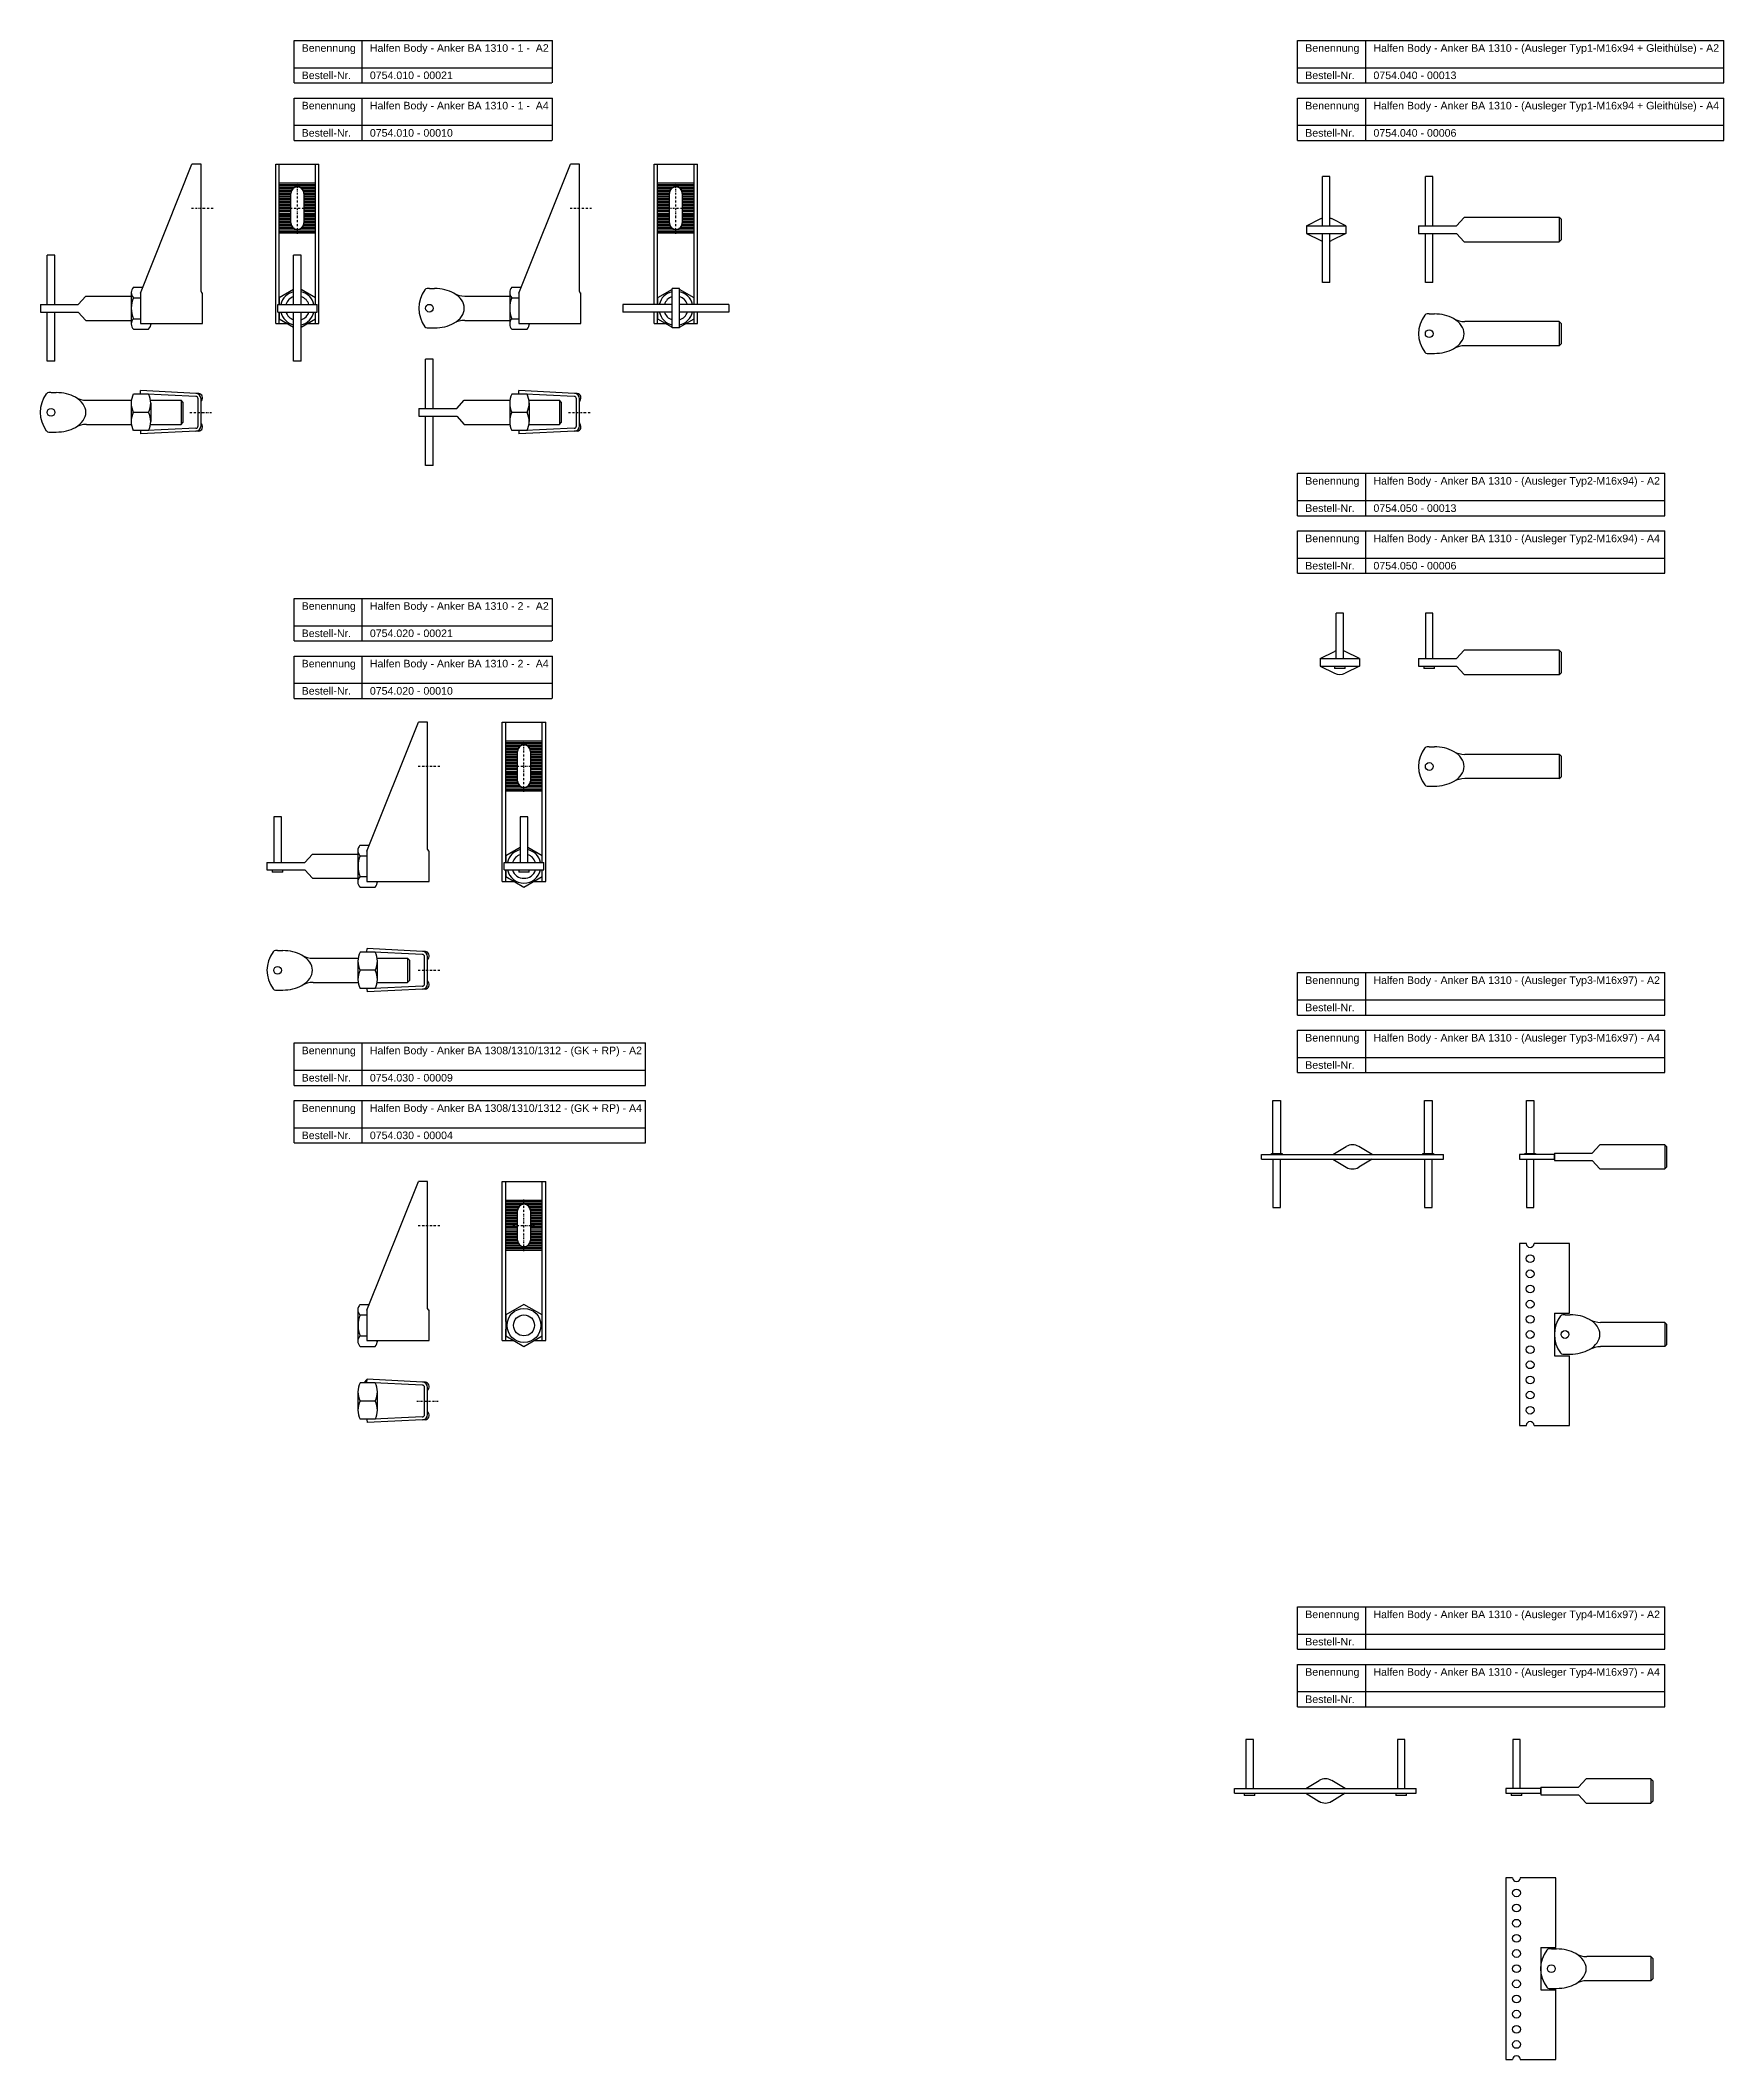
# Model space of a CAD drawing. Header units: millimetres. Extents: x 1534 to 2644, y -474 to 859.
import ezdxf

# ---------------------------------------------------------------- set-up
doc = ezdxf.new("R2010")
doc.units = ezdxf.units.MM
doc.header["$LTSCALE"] = 10
doc.linetypes.add('STRICHPUNKT2', pattern=[0.5, 0.25, -0.125, 0, -0.125])
doc.layers.add('HALFEN', color=2, linetype='Continuous')
doc.styles.add('ARIAL50', font='ARIAL.TTF', dxfattribs={"height": 5})

msp = doc.modelspace()

# ---------------------------------------------------------------- texts
at = {"layer": 'HALFEN', "style": 'ARIAL50'}
for s, p in [('Benennung', (1706.2, 851)), ('Halfen Body - Anker BA 1310 - 1 -  A2', (1751.2, 851)), ('Benennung', (2368.4, 851)), ('Halfen Body - Anker BA 1310 - (Ausleger Typ1-M16x94 + Gleithülse) - A2', (2413.4, 851)), ('Bestell-Nr.', (1706.2, 833)), ('0754.010 - 00021', (1751.2, 833)), ('Bestell-Nr.', (2368.4, 833)), ('0754.040 - 00013', (2413.4, 833)), ('Benennung', (1706.2, 813)), ('Halfen Body - Anker BA 1310 - 1 -  A4', (1751.2, 813)), ('Benennung', (2368.4, 813)), ('Halfen Body - Anker BA 1310 - (Ausleger Typ1-M16x94 + Gleithülse) - A4', (2413.4, 813)), ('Bestell-Nr.', (1706.2, 795)), ('0754.010 - 00010', (1751.2, 795)), ('Bestell-Nr.', (2368.4, 795)), ('0754.040 - 00006', (2413.4, 795)), ('Benennung', (2368.4, 565.4)), ('Halfen Body - Anker BA 1310 - (Ausleger Typ2-M16x94) - A2', (2413.4, 565.4)), ('Bestell-Nr.', (2368.4, 547.4)), ('0754.050 - 00013', (2413.4, 547.4)), ('Benennung', (2368.4, 527.4)), ('Halfen Body - Anker BA 1310 - (Ausleger Typ2-M16x94) - A4', (2413.4, 527.4)), ('Bestell-Nr.', (2368.4, 509.4)), ('0754.050 - 00006', (2413.4, 509.4)), ('Benennung', (1706.2, 482.8)), ('Halfen Body - Anker BA 1310 - 2 -  A2', (1751.2, 482.8)), ('Bestell-Nr.', (1706.2, 464.8)), ('0754.020 - 00021', (1751.2, 464.8)), ('Benennung', (1706.2, 444.8)), ('Halfen Body - Anker BA 1310 - 2 -  A4', (1751.2, 444.8)), ('Bestell-Nr.', (1706.2, 426.8)), ('0754.020 - 00010', (1751.2, 426.8)), ('Benennung', (2368.4, 235.9)), ('Halfen Body - Anker BA 1310 - (Ausleger Typ3-M16x97) - A2', (2413.4, 235.9)), ('Bestell-Nr.', (2368.4, 217.9)), ('Benennung', (2368.4, 197.9)), ('Halfen Body - Anker BA 1310 - (Ausleger Typ3-M16x97) - A4', (2413.4, 197.9)), ('Benennung', (1706.2, 189.5)), ('Halfen Body - Anker BA 1308/1310/1312 - (GK + RP) - A2', (1751.2, 189.5)), ('Bestell-Nr.', (1706.2, 171.5)), ('0754.030 - 00009', (1751.2, 171.5)), ('Bestell-Nr.', (2368.4, 179.9)), ('Benennung', (1706.2, 151.5)), ('Halfen Body - Anker BA 1308/1310/1312 - (GK + RP) - A4', (1751.2, 151.5)), ('Bestell-Nr.', (1706.2, 133.5)), ('0754.030 - 00004', (1751.2, 133.5)), ('Benennung', (2368.4, -182.6)), ('Halfen Body - Anker BA 1310 - (Ausleger Typ4-M16x97) - A2', (2413.4, -182.6)), ('Bestell-Nr.', (2368.4, -200.6)), ('Benennung', (2368.4, -220.6)), ('Halfen Body - Anker BA 1310 - (Ausleger Typ4-M16x97) - A4', (2413.4, -220.6)), ('Bestell-Nr.', (2368.4, -238.6))]:
    msp.add_text(s, height=5, dxfattribs=at).set_placement(p)

# ---------------------------------------------------------------- hatches: boundary and pattern name
at = {"layer": 'HALFEN'}
msp.add_hatch(color=256, dxfattribs=at).paths.add_polyline_path([(1749.4, -25), (1747.3, -27.3), (1749.3, -27.3), (1749.3, -27)])

# ---------------------------------------------------------------- linework, layer by layer
for p, q in [((1701.2, 858.5), (1871.8, 858.5)), ((1701.2, 830.5), (1701.2, 858.5)), ((1746.2, 830.5), (1746.2, 858.5)), ((1871.8, 830.5), (1871.8, 858.5)), ((2363.4, 858.5), (2644.5, 858.5)), ((2363.4, 830.5), (2363.4, 858.5)), ((2408.4, 830.5), (2408.4, 858.5)), ((2644.5, 830.5), (2644.5, 858.5)), ((1701.2, 840.5), (1871.8, 840.5)), ((2363.4, 840.5), (2644.5, 840.5)), ((1701.2, 830.5), (1871.3, 830.5)), ((2363.4, 830.5), (2644.5, 830.5)), ((1701.2, 820.5), (1871.8, 820.5)), ((1701.2, 792.5), (1701.2, 820.5)), ((1746.2, 792.5), (1746.2, 820.5)), ((1871.8, 792.5), (1871.8, 820.5)), ((2363.4, 820.5), (2644.5, 820.5)), ((2363.4, 792.5), (2363.4, 820.5)), ((2408.4, 792.5), (2408.4, 820.5)), ((2644.5, 792.5), (2644.5, 820.5)), ((1701.2, 802.5), (1871.8, 802.5)), ((2363.4, 802.5), (2644.5, 802.5)), ((1701.2, 792.5), (1871.3, 792.5)), ((2363.4, 792.5), (2644.5, 792.5)), ((1599.8, 691.8), (1633.8, 776.8)), ((1639.8, 776.8), (1633.8, 776.8)), ((1639.8, 692.8), (1639.8, 776.8)), ((1689.1, 776.8), (1717.6, 776.8)), ((1689.1, 671.8), (1689.1, 776.8)), ((1691.4, 684.3), (1691.4, 776.8)), ((1715.4, 684.3), (1715.4, 776.8)), ((1717.6, 671.8), (1717.6, 776.8)), ((1849.5, 691.8), (1883.5, 776.8)), ((1889.5, 776.8), (1883.5, 776.8)), ((1889.5, 692.8), (1889.5, 776.8)), ((1938.8, 776.8), (1967.3, 776.8)), ((1938.8, 684.3), (1938.8, 776.8)), ((1941.1, 684.3), (1941.1, 776.8)), ((1965.1, 684.3), (1965.1, 776.8)), ((1967.3, 684.3), (1967.3, 776.8)), ((1715.4, 764.3), (1691.4, 764.3)), ((1715.4, 763.3), (1691.4, 763.3)), ((1715.4, 762.3), (1691.4, 762.3)), ((1701.4, 761.3), (1691.4, 761.3)), ((1700.1, 760.3), (1691.4, 760.3)), ((1715.4, 761.3), (1705.4, 761.3)), ((1715.4, 760.3), (1706.6, 760.3)), ((1965.1, 764.3), (1941.1, 764.3)), ((1965.1, 763.3), (1941.1, 763.3)), ((1965.1, 762.3), (1941.1, 762.3)), ((1951.1, 761.3), (1941.1, 761.3)), ((1949.8, 760.3), (1941.1, 760.3)), ((1965.1, 761.3), (1955.1, 761.3)), ((1965.1, 760.3), (1956.3, 760.3)), ((2379.7, 736.2), (2379.7, 768.7)), ((2384.7, 768.7), (2379.7, 768.7)), ((2384.7, 736.2), (2384.7, 768.7)), ((2447.7, 736.2), (2447.7, 768.7)), ((2452.7, 768.7), (2447.7, 768.7)), ((2452.7, 736.2), (2452.7, 768.7)), ((1699.5, 759.3), (1691.4, 759.3)), ((1699.2, 758.3), (1691.4, 758.3)), ((1699.1, 757.3), (1691.4, 757.3)), ((1699.1, 756.3), (1691.4, 756.3)), ((1699.1, 755.3), (1691.4, 755.3)), ((1699.1, 754.3), (1691.4, 754.3)), ((1699.1, 753.3), (1691.4, 753.3)), ((1699.1, 752.3), (1691.4, 752.3)), ((1699.1, 751.3), (1691.4, 751.3)), ((1699.1, 750.3), (1691.4, 750.3)), ((1699.1, 749.3), (1691.4, 749.3)), ((1699.1, 748.3), (1691.4, 748.3)), ((1699.1, 747.3), (1691.4, 747.3)), ((1699.1, 746.3), (1691.4, 746.3)), ((1699.1, 738.1), (1699.1, 757.6)), ((1715.4, 759.3), (1707.2, 759.3)), ((1715.4, 758.3), (1707.6, 758.3)), ((1707.6, 757.6), (1707.6, 738.1)), ((1715.4, 757.3), (1707.6, 757.3)), ((1715.4, 756.3), (1707.6, 756.3)), ((1715.4, 755.3), (1707.6, 755.3)), ((1715.4, 754.3), (1707.6, 754.3)), ((1715.4, 753.3), (1707.6, 753.3)), ((1715.4, 752.3), (1707.6, 752.3)), ((1715.4, 751.3), (1707.6, 751.3)), ((1715.4, 750.3), (1707.6, 750.3)), ((1715.4, 749.3), (1707.6, 749.3)), ((1715.4, 748.3), (1707.6, 748.3)), ((1715.4, 747.3), (1707.6, 747.3)), ((1715.4, 746.3), (1707.6, 746.3)), ((1949.2, 759.3), (1941.1, 759.3)), ((1948.9, 758.3), (1941.1, 758.3)), ((1948.8, 757.3), (1941.1, 757.3)), ((1948.8, 756.3), (1941.1, 756.3)), ((1948.8, 755.3), (1941.1, 755.3)), ((1948.8, 754.3), (1941.1, 754.3)), ((1948.8, 753.3), (1941.1, 753.3)), ((1948.8, 752.3), (1941.1, 752.3)), ((1948.8, 751.3), (1941.1, 751.3)), ((1948.8, 750.3), (1941.1, 750.3)), ((1948.8, 749.3), (1941.1, 749.3)), ((1948.8, 748.3), (1941.1, 748.3)), ((1948.8, 747.3), (1941.1, 747.3)), ((1948.8, 746.3), (1941.1, 746.3)), ((1948.8, 738.1), (1948.8, 757.6)), ((1965.1, 759.3), (1957, 759.3)), ((1965.1, 758.3), (1957.3, 758.3)), ((1957.3, 757.6), (1957.3, 738.1)), ((1965.1, 757.3), (1957.3, 757.3)), ((1965.1, 756.3), (1957.3, 756.3)), ((1965.1, 755.3), (1957.3, 755.3)), ((1965.1, 754.3), (1957.3, 754.3)), ((1965.1, 753.3), (1957.3, 753.3)), ((1965.1, 752.3), (1957.3, 752.3)), ((1965.1, 751.3), (1957.3, 751.3)), ((1965.1, 750.3), (1957.3, 750.3)), ((1965.1, 749.3), (1957.3, 749.3)), ((1965.1, 748.3), (1957.3, 748.3)), ((1965.1, 747.3), (1957.3, 747.3)), ((1965.1, 746.3), (1957.3, 746.3)), ((1699.1, 745.3), (1691.4, 745.3)), ((1691.4, 744.3), (1699.1, 744.3)), ((1699.1, 743.3), (1691.4, 743.3)), ((1699.1, 742.3), (1691.4, 742.3)), ((1699.1, 741.3), (1691.4, 741.3)), ((1699.1, 740.3), (1691.4, 740.3)), ((1699.1, 739.3), (1691.4, 739.3)), ((1699.1, 738.3), (1691.4, 738.3)), ((1699.2, 737.3), (1691.4, 737.3)), ((1699.5, 736.3), (1691.4, 736.3)), ((1700.1, 735.3), (1691.4, 735.3)), ((1701.4, 734.3), (1691.4, 734.3)), ((1715.4, 733.3), (1691.4, 733.3)), ((1715.4, 734.3), (1705.4, 734.3)), ((1715.4, 735.3), (1706.6, 735.3)), ((1715.4, 736.3), (1707.2, 736.3)), ((1715.4, 745.3), (1707.6, 745.3)), ((1707.6, 744.3), (1715.4, 744.3)), ((1715.4, 743.3), (1707.6, 743.3)), ((1715.4, 742.3), (1707.6, 742.3)), ((1715.4, 741.3), (1707.6, 741.3)), ((1715.4, 740.3), (1707.6, 740.3)), ((1715.4, 739.3), (1707.6, 739.3)), ((1715.4, 738.3), (1707.6, 738.3)), ((1715.4, 737.3), (1707.6, 737.3)), ((1948.8, 745.3), (1941.1, 745.3)), ((1941.1, 744.3), (1948.8, 744.3)), ((1948.8, 743.3), (1941.1, 743.3)), ((1948.8, 742.3), (1941.1, 742.3)), ((1948.8, 741.3), (1941.1, 741.3)), ((1948.8, 740.3), (1941.1, 740.3)), ((1948.8, 739.3), (1941.1, 739.3)), ((1948.8, 738.3), (1941.1, 738.3)), ((1948.9, 737.3), (1941.1, 737.3)), ((1949.2, 736.3), (1941.1, 736.3)), ((1949.8, 735.3), (1941.1, 735.3)), ((1951.1, 734.3), (1941.1, 734.3)), ((1965.1, 733.3), (1941.1, 733.3)), ((1965.1, 734.3), (1955.1, 734.3)), ((1965.1, 735.3), (1956.3, 735.3)), ((1965.1, 736.3), (1957, 736.3)), ((1965.1, 745.3), (1957.3, 745.3)), ((1957.3, 744.3), (1965.1, 744.3)), ((1965.1, 743.3), (1957.3, 743.3)), ((1965.1, 742.3), (1957.3, 742.3)), ((1965.1, 741.3), (1957.3, 741.3)), ((1965.1, 740.3), (1957.3, 740.3)), ((1965.1, 739.3), (1957.3, 739.3)), ((1965.1, 738.3), (1957.3, 738.3)), ((1965.1, 737.3), (1957.3, 737.3)), ((2369.2, 736.2), (2378.6, 740.9)), ((2369.2, 736.2), (2395.2, 736.2)), ((2369.2, 736.2), (2369.2, 731.2)), ((2395.2, 736.2), (2385.7, 740.9)), ((2395.2, 736.2), (2395.2, 731.2)), ((2443.2, 736.2), (2468.2, 736.2)), ((2443.2, 736.2), (2443.2, 731.2)), ((2468.2, 736.2), (2473.2, 741.7)), ((2536, 741.7), (2473.2, 741.7)), ((2536, 741.7), (2536, 725.7)), ((2537.2, 740.5), (2536, 741.7)), ((2537.2, 740.5), (2537.2, 726.9)), ((1715.4, 732.3), (1691.4, 732.3)), ((1715.4, 731.3), (1691.4, 731.3)), ((1965.1, 732.3), (1941.1, 732.3)), ((1965.1, 731.3), (1941.1, 731.3)), ((2369.2, 731.2), (2395.2, 731.2)), ((2369.2, 731.2), (2378.6, 726.5)), ((2379.7, 698.7), (2379.7, 731.2)), ((2384.7, 698.7), (2384.7, 731.2)), ((2395.2, 731.2), (2385.7, 726.5)), ((2443.2, 731.2), (2468.2, 731.2)), ((2447.7, 698.7), (2447.7, 731.2)), ((2452.7, 698.7), (2452.7, 731.2)), ((2468.2, 731.2), (2473.2, 725.7)), ((2473.2, 725.7), (2536, 725.7)), ((2495.9, 725.7), (2536, 725.7)), ((2536, 725.7), (2537.2, 726.9)), ((1538.3, 684.3), (1538.3, 716.8)), ((1543.3, 716.8), (1538.3, 716.8)), ((1543.3, 684.3), (1543.3, 716.8)), ((1700.9, 684.3), (1700.9, 716.8)), ((1705.9, 716.8), (1700.9, 716.8)), ((1705.9, 684.3), (1705.9, 716.8)), ((1595.2, 695.7), (1601.3, 695.7)), ((1700.9, 694.2), (1691.4, 688.7)), ((1715.4, 688.7), (1705.9, 694.2)), ((1790.5, 694.8), (1793.9, 694.8)), ((1844.9, 695.7), (1851, 695.7)), ((1950.6, 694.2), (1941.1, 688.7)), ((1950.6, 668.8), (1950.6, 694.8)), ((1955.6, 694.8), (1950.6, 694.8)), ((1955.6, 668.8), (1955.6, 694.8)), ((1965.1, 688.7), (1955.6, 694.2)), ((2384.7, 698.7), (2379.7, 698.7)), ((2452.7, 698.7), (2447.7, 698.7)), ((1533.8, 684.3), (1558.8, 684.3)), ((1533.8, 684.3), (1533.8, 679.3)), ((1558.8, 684.3), (1563.8, 689.8)), ((1563.8, 689.8), (1593.8, 689.8)), ((1593.8, 692.6), (1593.8, 671)), ((1593.8, 691.8), (1593.8, 671.8)), ((1593.8, 688.6), (1593.8, 675)), ((1595.2, 688.7), (1599.8, 688.7)), ((1599.8, 691.8), (1599.8, 671.8)), ((1640.8, 671.8), (1640.8, 691.8)), ((1690.4, 684.3), (1716.4, 684.3)), ((1690.4, 679.3), (1690.4, 684.3)), ((1691.4, 688.7), (1691.4, 684.3)), ((1715.4, 684.3), (1715.4, 688.7)), ((1716.4, 679.3), (1716.4, 684.3)), ((1813.9, 689.8), (1843.6, 689.8)), ((1843.5, 692.6), (1843.5, 671)), ((1843.5, 691.8), (1843.5, 671.8)), ((1843.5, 688.6), (1843.5, 675)), ((1844.9, 688.7), (1849.5, 688.7)), ((1849.5, 691.8), (1849.5, 671.8)), ((1890.5, 671.8), (1890.5, 691.8)), ((1950.6, 684.3), (1918.1, 684.3)), ((1918.1, 684.3), (1918.1, 679.3)), ((1941.1, 688.7), (1941.1, 684.3)), ((1988.1, 684.3), (1955.6, 684.3)), ((1965.1, 684.3), (1965.1, 688.7)), ((1988.1, 684.3), (1988.1, 679.3)), ((1533.8, 679.3), (1558.8, 679.3)), ((1538.3, 646.8), (1538.3, 679.3)), ((1543.3, 646.8), (1543.3, 679.3)), ((1558.8, 679.3), (1563.8, 673.8)), ((1563.8, 673.8), (1593.8, 673.8)), ((1595.2, 674.9), (1599.8, 674.9)), ((1595.2, 667.9), (1605.2, 667.9)), ((1599.8, 671.8), (1640.8, 671.8)), ((1606.6, 671.8), (1606.6, 671)), ((1689.1, 671.8), (1696.7, 671.8)), ((1690.4, 679.3), (1716.4, 679.3)), ((1691.4, 671.8), (1691.4, 679.3)), ((1691.4, 679.3), (1691.4, 674.9)), ((1691.4, 674.9), (1700.9, 669.4)), ((1700.9, 646.8), (1700.9, 679.3)), ((1705.9, 646.8), (1705.9, 679.3)), ((1705.9, 669.4), (1715.4, 674.9)), ((1710.1, 671.8), (1717.6, 671.8)), ((1715.4, 671.8), (1715.4, 679.3)), ((1715.4, 674.9), (1715.4, 679.3)), ((1789.1, 668.8), (1793.9, 668.8)), ((1813.9, 673.8), (1843.6, 673.8)), ((1844.9, 674.9), (1849.5, 674.9)), ((1844.9, 667.9), (1854.9, 667.9)), ((1849.5, 671.8), (1890.5, 671.8)), ((1856.3, 671.8), (1856.3, 671)), ((1950.6, 679.3), (1918.1, 679.3)), ((1938.8, 671.8), (1938.8, 679.3)), ((1938.8, 671.8), (1946.4, 671.8)), ((1941.1, 671.8), (1941.1, 679.3)), ((1941.1, 679.3), (1941.1, 674.9)), ((1941.1, 674.9), (1950.6, 669.4)), ((1955.6, 668.8), (1950.6, 668.8)), ((1988.1, 679.3), (1955.6, 679.3)), ((1955.6, 669.4), (1965.1, 674.9)), ((1959.8, 671.8), (1967.3, 671.8)), ((1965.1, 671.8), (1965.1, 679.3)), ((1965.1, 674.9), (1965.1, 679.3)), ((1967.3, 671.8), (1967.3, 679.3)), ((2450.2, 678), (2453.6, 678)), ((2536, 673), (2473.7, 673)), ((2536, 673), (2536, 657)), ((2537.2, 671.8), (2536, 673)), ((2537.2, 671.8), (2537.2, 658.3)), ((2536, 657), (2473.7, 657)), ((2536, 657), (2537.2, 658.3)), ((1543.3, 646.8), (1538.3, 646.8)), ((1705.9, 646.8), (1700.9, 646.8)), ((1788, 615.6), (1788, 648.1)), ((1793, 648.1), (1788, 648.1)), ((1793, 615.6), (1793, 648.1)), ((2448.9, 652), (2453.6, 652)), ((1599.8, 625.4), (1599.9, 627.4)), ((1636.5, 625.6), (1599.9, 627.4)), ((1849.5, 625.4), (1849.6, 627.4)), ((1886.2, 625.6), (1849.6, 627.4)), ((1540.8, 626.1), (1544.2, 626.1)), ((1564.2, 621.1), (1593.9, 621.1)), ((1593.8, 619.1), (1593.8, 607.1)), ((1605.2, 625.1), (1595.2, 625.1)), ((1605.2, 613.1), (1595.2, 613.1)), ((1636.4, 623.6), (1599.8, 625.4)), ((1606.4, 621.1), (1626.6, 621.1)), ((1606.6, 619.1), (1606.6, 607.1)), ((1626.6, 621.1), (1626.6, 605.1)), ((1627.8, 619.9), (1626.6, 621.1)), ((1627.8, 619.9), (1627.8, 606.3)), ((1638.3, 625.6), (1636.5, 625.6)), ((1637.8, 604.1), (1637.8, 622.1)), ((1639.8, 604.1), (1639.8, 622.1)), ((1783.5, 615.6), (1808.5, 615.6)), ((1783.5, 615.6), (1783.5, 610.6)), ((1808.5, 615.6), (1813.5, 621.1)), ((1813.5, 621.1), (1843.5, 621.1)), ((1843.5, 619.1), (1843.5, 607.1)), ((1854.9, 625.1), (1844.9, 625.1)), ((1854.9, 613.1), (1844.9, 613.1)), ((1886.1, 623.6), (1849.5, 625.4)), ((1856.2, 621.1), (1876.3, 621.1)), ((1856.3, 619.1), (1856.3, 607.1)), ((1876.3, 621.1), (1876.3, 605.1)), ((1877.5, 619.9), (1876.3, 621.1)), ((1877.5, 619.9), (1877.5, 606.3)), ((1888, 625.6), (1886.2, 625.6)), ((1887.5, 604.1), (1887.5, 622.1)), ((1889.5, 604.1), (1889.5, 622.1)), ((1539.4, 600.1), (1544.2, 600.1)), ((1564.2, 605.1), (1593.9, 605.1)), ((1605.2, 601.1), (1595.2, 601.1)), ((1636.4, 602.6), (1599.8, 600.9)), ((1599.8, 600.9), (1599.9, 598.9)), ((1636.5, 600.6), (1599.9, 598.9)), ((1606.4, 605.1), (1626.6, 605.1)), ((1626.6, 605.1), (1627.8, 606.3)), ((1638.3, 600.6), (1636.4, 600.6)), ((1783.5, 610.6), (1808.5, 610.6)), ((1788, 578.1), (1788, 610.6)), ((1793, 578.1), (1793, 610.6)), ((1808.5, 610.6), (1813.5, 605.1)), ((1813.5, 605.1), (1843.5, 605.1)), ((1854.9, 601.1), (1844.9, 601.1)), ((1886.1, 602.6), (1849.5, 600.9)), ((1849.5, 600.9), (1849.6, 598.9)), ((1886.2, 600.6), (1849.6, 598.9)), ((1856.2, 605.1), (1876.3, 605.1)), ((1876.3, 605.1), (1877.5, 606.3)), ((1888, 600.6), (1886.1, 600.6)), ((1793, 578.1), (1788, 578.1)), ((2363.4, 572.9), (2605.6, 572.9)), ((2363.4, 544.9), (2363.4, 572.9)), ((2408.4, 544.9), (2408.4, 572.9)), ((2605.6, 544.9), (2605.6, 572.9)), ((2363.4, 554.9), (2605.6, 554.9)), ((2363.4, 544.9), (2605.6, 544.9)), ((2363.4, 534.9), (2605.6, 534.9)), ((2363.4, 506.9), (2363.4, 534.9)), ((2408.4, 506.9), (2408.4, 534.9)), ((2605.6, 506.9), (2605.6, 534.9)), ((2363.4, 516.9), (2605.6, 516.9)), ((2363.4, 506.9), (2605.6, 506.9)), ((1701.2, 490.3), (1871.8, 490.3)), ((1701.2, 462.3), (1701.2, 490.3)), ((1746.2, 462.3), (1746.2, 490.3)), ((1871.8, 462.3), (1871.8, 490.3)), ((2388.7, 450.6), (2388.7, 480.6)), ((2393.7, 480.6), (2388.7, 480.6)), ((2393.7, 450.6), (2393.7, 480.6)), ((2447.7, 480.6), (2447.7, 450.6)), ((2452.7, 480.6), (2447.7, 480.6)), ((2452.7, 450.6), (2452.7, 480.6)), ((1701.2, 472.3), (1871.8, 472.3)), ((1701.2, 462.3), (1871.3, 462.3)), ((2378.2, 450.6), (2387.7, 455.2)), ((2404.2, 450.6), (2394.8, 455.2)), ((2468.2, 450.6), (2473.2, 456.1)), ((2536, 456.1), (2473.2, 456.1)), ((2536, 456.1), (2536, 440.1)), ((2537.2, 454.8), (2536, 456.1)), ((2537.2, 454.8), (2537.2, 441.3)), ((1701.2, 452.3), (1871.8, 452.3)), ((1701.2, 424.3), (1701.2, 452.3)), ((1746.2, 424.3), (1746.2, 452.3)), ((1871.8, 424.3), (1871.8, 452.3)), ((2378.2, 450.6), (2404.2, 450.6)), ((2378.2, 450.6), (2378.2, 445.6)), ((2378.2, 445.6), (2404.2, 445.6)), ((2378.2, 445.6), (2387.7, 440.9)), ((2387.7, 445.6), (2387.7, 444.1)), ((2394.7, 444.1), (2387.7, 444.1)), ((2394.7, 444.1), (2394.7, 445.6)), ((2404.2, 445.6), (2394.8, 440.9)), ((2404.2, 450.6), (2404.2, 445.6)), ((2443.2, 450.6), (2468.2, 450.6)), ((2443.2, 450.6), (2443.2, 445.6)), ((2443.2, 445.6), (2468.2, 445.6)), ((2446.7, 445.6), (2446.7, 444.1)), ((2453.7, 444.1), (2446.7, 444.1)), ((2453.7, 444.1), (2453.7, 445.6)), ((2468.2, 445.6), (2473.2, 440.1)), ((2473.2, 440.1), (2536, 440.1)), ((2495.9, 440.1), (2536, 440.1)), ((2536, 440.1), (2537.2, 441.3)), ((1701.2, 434.3), (1871.8, 434.3)), ((1701.2, 424.3), (1871.3, 424.3)), ((1749.3, 323.6), (1783.3, 408.6)), ((1789.3, 408.6), (1783.3, 408.6)), ((1789.3, 324.6), (1789.3, 408.6)), ((1838.6, 408.6), (1867.2, 408.6)), ((1838.6, 303.6), (1838.6, 408.6)), ((1840.9, 316.1), (1840.9, 408.6)), ((1864.9, 316.1), (1864.9, 408.6)), ((1867.2, 303.6), (1867.2, 408.6)), ((1864.9, 396.1), (1840.9, 396.1)), ((1864.9, 395.1), (1840.9, 395.1)), ((1864.9, 394.1), (1840.9, 394.1)), ((1850.9, 393.1), (1840.9, 393.1)), ((1849.7, 392.1), (1840.9, 392.1)), ((1849, 391.1), (1840.9, 391.1)), ((1848.7, 390.1), (1840.9, 390.1)), ((1848.6, 389.1), (1840.9, 389.1)), ((1848.6, 388.1), (1840.9, 388.1)), ((1848.6, 387.1), (1840.9, 387.1)), ((1848.6, 369.8), (1848.6, 389.3)), ((1864.9, 393.1), (1854.9, 393.1)), ((1864.9, 392.1), (1856.1, 392.1)), ((1864.9, 391.1), (1856.8, 391.1)), ((1864.9, 390.1), (1857.1, 390.1)), ((1857.1, 389.3), (1857.1, 369.8)), ((1864.9, 389.1), (1857.1, 389.1)), ((1864.9, 388.1), (1857.1, 388.1)), ((1864.9, 387.1), (1857.1, 387.1)), ((2450.2, 392.4), (2453.6, 392.4)), ((2536, 387.4), (2473.7, 387.4)), ((2536, 387.4), (2536, 371.4)), ((2537.2, 386.2), (2536, 387.4)), ((1848.6, 386.1), (1840.9, 386.1)), ((1848.6, 385.1), (1840.9, 385.1)), ((1848.6, 384.1), (1840.9, 384.1)), ((1848.6, 383.1), (1840.9, 383.1)), ((1848.6, 382.1), (1840.9, 382.1)), ((1848.6, 381.1), (1840.9, 381.1)), ((1848.6, 380.1), (1840.9, 380.1)), ((1848.6, 379.1), (1840.9, 379.1)), ((1848.6, 378.1), (1840.9, 378.1)), ((1848.6, 377.1), (1840.9, 377.1)), ((1840.9, 376.1), (1848.6, 376.1)), ((1848.6, 375.1), (1840.9, 375.1)), ((1848.6, 374.1), (1840.9, 374.1)), ((1848.6, 373.1), (1840.9, 373.1)), ((1864.9, 386.1), (1857.1, 386.1)), ((1864.9, 385.1), (1857.1, 385.1)), ((1864.9, 384.1), (1857.1, 384.1)), ((1864.9, 383.1), (1857.1, 383.1)), ((1864.9, 382.1), (1857.1, 382.1)), ((1864.9, 381.1), (1857.1, 381.1)), ((1864.9, 380.1), (1857.1, 380.1)), ((1864.9, 379.1), (1857.1, 379.1)), ((1864.9, 378.1), (1857.1, 378.1)), ((1864.9, 377.1), (1857.1, 377.1)), ((1857.1, 376.1), (1864.9, 376.1)), ((1864.9, 375.1), (1857.1, 375.1)), ((1864.9, 374.1), (1857.1, 374.1)), ((1864.9, 373.1), (1857.1, 373.1)), ((2537.2, 386.2), (2537.2, 372.6)), ((1848.6, 372.1), (1840.9, 372.1)), ((1848.6, 371.1), (1840.9, 371.1)), ((1848.6, 370.1), (1840.9, 370.1)), ((1848.7, 369.1), (1840.9, 369.1)), ((1849, 368.1), (1840.9, 368.1)), ((1849.7, 367.1), (1840.9, 367.1)), ((1850.9, 366.1), (1840.9, 366.1)), ((1864.9, 365.1), (1840.9, 365.1)), ((1864.9, 364.1), (1840.9, 364.1)), ((1864.9, 363.1), (1840.9, 363.1)), ((1864.9, 366.1), (1854.9, 366.1)), ((1864.9, 367.1), (1856.1, 367.1)), ((1864.9, 368.1), (1856.8, 368.1)), ((1864.9, 372.1), (1857.1, 372.1)), ((1864.9, 371.1), (1857.1, 371.1)), ((1864.9, 370.1), (1857.1, 370.1)), ((1864.9, 369.1), (1857.1, 369.1)), ((2448.9, 366.4), (2453.6, 366.4)), ((2536, 371.4), (2473.7, 371.4)), ((2536, 371.4), (2537.2, 372.6)), ((1687.8, 346.1), (1687.8, 316.1)), ((1692.8, 346.1), (1687.8, 346.1)), ((1692.8, 316.1), (1692.8, 346.1)), ((1850.4, 346.1), (1850.4, 316.1)), ((1855.4, 346.1), (1850.4, 346.1)), ((1855.4, 316.1), (1855.4, 346.1)), ((1708.3, 316.1), (1713.3, 321.6)), ((1713.3, 321.6), (1743.3, 321.6)), ((1743.3, 324.4), (1743.3, 302.8)), ((1743.3, 323.6), (1743.3, 303.6)), ((1743.3, 320.4), (1743.3, 306.8)), ((1744.7, 327.5), (1750.9, 327.5)), ((1744.7, 320.5), (1749.3, 320.5)), ((1749.3, 323.6), (1749.3, 303.6)), ((1790.3, 303.6), (1790.3, 323.6)), ((1850.4, 326), (1840.9, 320.5)), ((1840.9, 320.5), (1840.9, 316.1)), ((1864.9, 320.5), (1855.4, 326)), ((1864.9, 316.1), (1864.9, 320.5)), ((1683.3, 316.1), (1708.3, 316.1)), ((1683.3, 316.1), (1683.3, 311.1)), ((1683.3, 311.1), (1708.3, 311.1)), ((1686.8, 311.1), (1686.8, 309.6)), ((1693.8, 309.6), (1686.8, 309.6)), ((1693.8, 309.6), (1693.8, 311.1)), ((1708.3, 311.1), (1713.3, 305.6)), ((1744.7, 306.7), (1749.3, 306.7)), ((1839.9, 316.1), (1865.9, 316.1)), ((1839.9, 311.1), (1839.9, 316.1)), ((1839.9, 311.1), (1865.9, 311.1)), ((1840.9, 303.6), (1840.9, 311.1)), ((1840.9, 311.1), (1840.9, 306.7)), ((1840.9, 306.7), (1852.9, 299.7)), ((1849.4, 311.1), (1849.4, 309.6)), ((1856.4, 309.6), (1849.4, 309.6)), ((1852.9, 299.7), (1864.9, 306.7)), ((1856.4, 309.6), (1856.4, 311.1)), ((1864.9, 303.6), (1864.9, 311.1)), ((1864.9, 306.7), (1864.9, 311.1)), ((1865.9, 311.1), (1865.9, 316.1)), ((1713.3, 305.6), (1743.3, 305.6)), ((1744.7, 299.7), (1754.7, 299.7)), ((1749.3, 303.6), (1790.3, 303.6)), ((1756.1, 303.6), (1756.1, 302.8)), ((1838.6, 303.6), (1846.2, 303.6)), ((1859.6, 303.6), (1867.2, 303.6)), ((1690.3, 257.9), (1693.7, 257.9)), ((1754.7, 256.9), (1744.7, 256.9)), ((1749.3, 257.2), (1749.4, 259.2)), ((1785.9, 255.4), (1749.3, 257.2)), ((1786, 257.4), (1749.4, 259.2)), ((1787.8, 257.4), (1786, 257.4)), ((1787.3, 235.9), (1787.3, 253.9)), ((1789.3, 235.9), (1789.3, 253.9)), ((1713.7, 252.9), (1743.5, 252.9)), ((1743.3, 250.9), (1743.3, 238.9)), ((1754.7, 244.9), (1744.7, 244.9)), ((1756, 252.9), (1776.1, 252.9)), ((1756.1, 250.9), (1756.1, 238.9)), ((1776.1, 252.9), (1776.1, 236.9)), ((1777.3, 251.7), (1776.1, 252.9)), ((1777.3, 251.7), (1777.3, 238.1)), ((2363.4, 243.4), (2605.6, 243.4)), ((2363.4, 215.4), (2363.4, 243.4)), ((2408.4, 215.4), (2408.4, 243.4)), ((2605.6, 215.4), (2605.6, 243.4)), ((1688.9, 231.9), (1693.7, 231.9)), ((1713.7, 236.9), (1743.5, 236.9)), ((1754.7, 232.9), (1744.7, 232.9)), ((1785.9, 234.4), (1749.3, 232.7)), ((1749.3, 232.7), (1749.4, 230.7)), ((1786, 232.4), (1749.4, 230.7)), ((1756, 236.9), (1776.1, 236.9)), ((1776.1, 236.9), (1777.3, 238.1)), ((1787.8, 232.4), (1785.9, 232.4)), ((2363.4, 225.4), (2605.6, 225.4)), ((2363.4, 215.4), (2605.6, 215.4)), ((2363.4, 205.4), (2605.6, 205.4)), ((2363.4, 177.4), (2363.4, 205.4)), ((2408.4, 177.4), (2408.4, 205.4)), ((2605.6, 177.4), (2605.6, 205.4)), ((1701.2, 197), (1933.1, 197)), ((1701.2, 169), (1701.2, 197)), ((1746.2, 169), (1746.2, 197)), ((1933.1, 169), (1933.1, 197)), ((2363.4, 187.4), (2605.6, 187.4)), ((1701.2, 179), (1933.1, 179)), ((2363.4, 177.4), (2605.6, 177.4)), ((1701.2, 169), (1933.1, 169)), ((1701.2, 159), (1933.1, 159)), ((1701.2, 131), (1701.2, 159)), ((1746.2, 131), (1746.2, 159)), ((1933.1, 131), (1933.1, 159)), ((2347.1, 124), (2347.1, 159)), ((2347.1, 159), (2352.1, 159)), ((2352.1, 159), (2352.1, 124)), ((2447.1, 124), (2447.1, 159)), ((2447.1, 159), (2452.1, 159)), ((2452.1, 159), (2452.1, 124)), ((2514.3, 124), (2514.3, 159)), ((2514.3, 159), (2519.3, 159)), ((2519.3, 159), (2519.3, 124)), ((1701.2, 141), (1933.1, 141)), ((1701.2, 131), (1933.1, 131)), ((2339.6, 123.3), (2459.6, 123.3)), ((2339.6, 120.3), (2339.6, 123.3)), ((2339.6, 120.3), (2459.6, 120.3)), ((2346.1, 123.3), (2346.1, 124)), ((2346.1, 124), (2353.1, 124)), ((2347.1, 120.3), (2347.1, 88.3)), ((2352.1, 88.3), (2352.1, 120.3)), ((2353.1, 124), (2353.1, 123.3)), ((2386.6, 123.3), (2395.5, 128.7)), ((2386.6, 120.3), (2395.5, 115)), ((2412.6, 123.3), (2403.7, 128.7)), ((2412.6, 120.3), (2403.7, 115)), ((2446.1, 123.3), (2446.1, 124)), ((2446.1, 124), (2453.1, 124)), ((2447.1, 120.3), (2447.1, 88.3)), ((2452.1, 88.3), (2452.1, 120.3)), ((2453.1, 124), (2453.1, 123.3)), ((2459.6, 120.3), (2459.6, 123.3)), ((2532.8, 123.3), (2509.8, 123.3)), ((2509.8, 123.3), (2509.8, 120.3)), ((2509.8, 120.3), (2532.8, 120.3)), ((2513.3, 123.3), (2513.3, 124)), ((2513.3, 124), (2520.3, 124)), ((2514.3, 120.3), (2514.3, 88.3)), ((2519.3, 88.3), (2519.3, 120.3)), ((2520.3, 124), (2520.3, 123.3)), ((2532.8, 124.3), (2557.8, 124.3)), ((2532.8, 124.3), (2532.8, 119.3)), ((2532.8, 120.3), (2532.8, 123.3)), ((2557.8, 124.3), (2562.8, 129.8)), ((2605.6, 129.8), (2562.8, 129.8)), ((2605.6, 129.8), (2605.6, 113.8)), ((2606.8, 128.6), (2605.6, 129.8)), ((2606.8, 128.6), (2606.8, 115.1)), ((2532.8, 119.3), (2557.8, 119.3)), ((2557.8, 119.3), (2562.8, 113.8)), ((2562.8, 113.8), (2605.6, 113.8)), ((2585.5, 113.8), (2605.6, 113.8)), ((2605.6, 113.8), (2606.8, 115.1)), ((1749.3, 20.6), (1783.3, 105.6)), ((1789.3, 105.6), (1783.3, 105.6)), ((1789.3, 21.6), (1789.3, 105.6)), ((1838.6, 105.6), (1867.2, 105.6)), ((1838.6, 0.6), (1838.6, 105.6)), ((1840.9, 13.1), (1840.9, 105.6)), ((1864.9, 13.1), (1864.9, 105.6)), ((1867.2, 0.6), (1867.2, 105.6)), ((1864.9, 93.1), (1840.9, 93.1)), ((1864.9, 92.1), (1840.9, 92.1)), ((1864.9, 91.1), (1840.9, 91.1)), ((1850.9, 90.1), (1840.9, 90.1)), ((1849.7, 89.1), (1840.9, 89.1)), ((1849, 88.1), (1840.9, 88.1)), ((1848.7, 87.1), (1840.9, 87.1)), ((1848.6, 86.1), (1840.9, 86.1)), ((1848.6, 85.1), (1840.9, 85.1)), ((1848.6, 84.1), (1840.9, 84.1)), ((1848.6, 83.1), (1840.9, 83.1)), ((1848.6, 82.1), (1840.9, 82.1)), ((1848.6, 81.1), (1840.9, 81.1)), ((1848.6, 80.1), (1840.9, 80.1)), ((1848.6, 66.8), (1848.6, 86.3)), ((1864.9, 90.1), (1854.9, 90.1)), ((1864.9, 89.1), (1856.1, 89.1)), ((1864.9, 88.1), (1856.8, 88.1)), ((1864.9, 87.1), (1857.1, 87.1)), ((1857.1, 86.3), (1857.1, 66.8)), ((1864.9, 86.1), (1857.1, 86.1)), ((1864.9, 85.1), (1857.1, 85.1)), ((1864.9, 84.1), (1857.1, 84.1)), ((1864.9, 83.1), (1857.1, 83.1)), ((1864.9, 82.1), (1857.1, 82.1)), ((1864.9, 81.1), (1857.1, 81.1)), ((1864.9, 80.1), (1857.1, 80.1)), ((2347.1, 88.3), (2352.1, 88.3)), ((2447.1, 88.3), (2452.1, 88.3)), ((2514.3, 88.3), (2519.3, 88.3)), ((1848.6, 79.1), (1840.9, 79.1)), ((1848.6, 78.1), (1840.9, 78.1)), ((1848.6, 77.1), (1840.9, 77.1)), ((1848.6, 76.1), (1840.9, 76.1)), ((1848.6, 75.1), (1840.9, 75.1)), ((1848.6, 74.1), (1840.9, 74.1)), ((1840.9, 73.1), (1848.6, 73.1)), ((1848.6, 72.1), (1840.9, 72.1)), ((1848.6, 71.1), (1840.9, 71.1)), ((1848.6, 70.1), (1840.9, 70.1)), ((1848.6, 69.1), (1840.9, 69.1)), ((1848.6, 68.1), (1840.9, 68.1)), ((1848.6, 67.1), (1840.9, 67.1)), ((1864.9, 79.1), (1857.1, 79.1)), ((1864.9, 78.1), (1857.1, 78.1)), ((1864.9, 77.1), (1857.1, 77.1)), ((1864.9, 76.1), (1857.1, 76.1)), ((1864.9, 75.1), (1857.1, 75.1)), ((1864.9, 74.1), (1857.1, 74.1)), ((1857.1, 73.1), (1864.9, 73.1)), ((1864.9, 72.1), (1857.1, 72.1)), ((1864.9, 71.1), (1857.1, 71.1)), ((1864.9, 70.1), (1857.1, 70.1)), ((1864.9, 69.1), (1857.1, 69.1)), ((1864.9, 68.1), (1857.1, 68.1)), ((1864.9, 67.1), (1857.1, 67.1)), ((1848.7, 66.1), (1840.9, 66.1)), ((1849, 65.1), (1840.9, 65.1)), ((1849.7, 64.1), (1840.9, 64.1)), ((1850.9, 63.1), (1840.9, 63.1)), ((1864.9, 62.1), (1840.9, 62.1)), ((1864.9, 61.1), (1840.9, 61.1)), ((1864.9, 60.1), (1840.9, 60.1)), ((1864.9, 63.1), (1854.9, 63.1)), ((1864.9, 64.1), (1856.1, 64.1)), ((1864.9, 65.1), (1856.8, 65.1)), ((1864.9, 66.1), (1857.1, 66.1)), ((2514.3, 64.6), (2509.8, 64.6)), ((2509.8, 64.6), (2509.8, -55.4)), ((2542.8, 64.6), (2519.4, 64.6)), ((2542.8, 18.6), (2542.8, 64.6)), ((1743.3, 21.3), (1743.3, -0.2)), ((1743.3, 20.6), (1743.3, 0.6)), ((1743.3, 17.3), (1743.3, 3.8)), ((1744.7, 24.4), (1750.9, 24.4)), ((1744.7, 17.5), (1749.3, 17.5)), ((1749.3, 20.6), (1749.3, 0.6)), ((1790.3, 0.6), (1790.3, 20.6)), ((1852.9, 24.4), (1840.9, 17.5)), ((1840.9, 17.5), (1840.9, 3.6)), ((1864.9, 17.5), (1852.9, 24.4)), ((1864.9, 0.6), (1864.9, 17.5)), ((2532.8, 18.6), (2532.8, -9.4)), ((2532.8, 18.6), (2542.8, 18.6)), ((2539.8, 17.6), (2543.2, 17.6)), ((1744.7, 3.6), (1749.3, 3.6)), ((1749.3, 0.6), (1790.3, 0.6)), ((1756.1, 0.6), (1756.1, -0.2)), ((1838.6, 0.6), (1846.2, 0.6)), ((1840.9, 0.6), (1840.9, 8.1)), ((1840.9, 3.6), (1852.9, -3.3)), ((1852.9, -3.3), (1864.9, 3.6)), ((1859.6, 0.6), (1867.2, 0.6)), ((1864.9, 3.6), (1864.9, 8.1)), ((2605.6, 12.6), (2563.2, 12.6)), ((2605.6, 12.6), (2605.6, -3.4)), ((2606.8, 11.3), (2605.6, 12.6)), ((2606.8, 11.3), (2606.8, -2.2)), ((1744.7, -3.3), (1754.7, -3.3)), ((2532.8, -9.4), (2542.8, -9.4)), ((2538.4, -8.4), (2543.2, -8.4)), ((2542.8, -55.4), (2542.8, -9.4)), ((2605.6, -3.4), (2563.2, -3.4)), ((2605.6, -3.4), (2606.8, -2.2)), ((1749.4, -25), (1747.3, -27.3)), ((1749.3, -27), (1749.4, -25)), ((1786, -26.8), (1749.4, -25)), ((1743.3, -33.3), (1743.3, -45.3)), ((1754.7, -27.3), (1744.7, -27.3)), ((1754.7, -39.3), (1744.7, -39.3)), ((1785.9, -28.8), (1749.3, -27)), ((1749.3, -27), (1749.3, -27.3)), ((1756.1, -33.3), (1756.1, -45.3)), ((1787.8, -26.8), (1786, -26.8)), ((1787.3, -48.3), (1787.3, -30.3)), ((1789.3, -48.3), (1789.3, -30.3)), ((1754.7, -51.3), (1744.7, -51.3)), ((1785.9, -49.8), (1749.3, -51.5)), ((1749.3, -51.5), (1749.4, -53.5)), ((1786, -51.8), (1749.4, -53.5)), ((1787.8, -51.8), (1785.9, -51.8)), ((2509.8, -55.4), (2514.3, -55.4)), ((2519.4, -55.4), (2542.8, -55.4)), ((2363.4, -175.1), (2605.6, -175.1)), ((2363.4, -203.1), (2363.4, -175.1)), ((2408.4, -203.1), (2408.4, -175.1)), ((2605.6, -203.1), (2605.6, -175.1)), ((2363.4, -193.1), (2605.6, -193.1)), ((2363.4, -203.1), (2605.6, -203.1)), ((2363.4, -213.1), (2605.6, -213.1)), ((2363.4, -241.1), (2363.4, -213.1)), ((2408.4, -241.1), (2408.4, -213.1)), ((2605.6, -241.1), (2605.6, -213.1)), ((2363.4, -231.1), (2605.6, -231.1)), ((2363.4, -241.1), (2605.6, -241.1)), ((2329.2, -262.6), (2329.2, -295.1)), ((2334.2, -262.6), (2329.2, -262.6)), ((2334.2, -295.1), (2334.2, -262.6)), ((2429.2, -262.6), (2429.2, -295.1)), ((2434.2, -262.6), (2429.2, -262.6)), ((2434.2, -295.1), (2434.2, -262.6)), ((2505.3, -262.6), (2505.3, -295.1)), ((2510.3, -262.6), (2505.3, -262.6)), ((2510.3, -295.1), (2510.3, -262.6)), ((2368.7, -295.1), (2377.6, -289.8)), ((2394.7, -295.1), (2385.9, -289.8)), ((2548.8, -294.1), (2553.8, -288.6)), ((2596.5, -288.6), (2553.8, -288.6)), ((2596.5, -288.6), (2596.5, -304.6)), ((2597.8, -289.9), (2596.5, -288.6)), ((2597.8, -289.9), (2597.8, -303.4)), ((2321.7, -295.1), (2441.7, -295.1)), ((2321.7, -298.1), (2321.7, -295.1)), ((2321.7, -298.1), (2441.7, -298.1)), ((2328.2, -298.1), (2328.2, -299.6)), ((2335.2, -299.6), (2328.2, -299.6)), ((2335.2, -299.6), (2335.2, -298.1)), ((2368.7, -298.1), (2377.6, -303.5)), ((2394.7, -298.1), (2385.9, -303.5)), ((2428.2, -298.1), (2428.2, -299.6)), ((2435.2, -299.6), (2428.2, -299.6)), ((2435.2, -299.6), (2435.2, -298.1)), ((2441.7, -298.1), (2441.7, -295.1)), ((2523.8, -295.1), (2500.8, -295.1)), ((2500.8, -295.1), (2500.8, -298.1)), ((2500.8, -298.1), (2523.8, -298.1)), ((2504.3, -298.1), (2504.3, -299.6)), ((2511.3, -299.6), (2504.3, -299.6)), ((2511.3, -299.6), (2511.3, -298.1)), ((2523.8, -294.1), (2548.8, -294.1)), ((2523.8, -294.1), (2523.8, -299.1)), ((2523.8, -298.1), (2523.8, -295.1)), ((2523.8, -299.1), (2548.8, -299.1)), ((2548.8, -299.1), (2553.8, -304.6)), ((2553.8, -304.6), (2596.5, -304.6)), ((2576.4, -304.6), (2596.5, -304.6)), ((2596.5, -304.6), (2597.8, -303.4)), ((2505.2, -353.9), (2500.8, -353.9)), ((2500.8, -353.9), (2500.8, -473.9)), ((2533.8, -353.9), (2510.3, -353.9)), ((2533.8, -399.9), (2533.8, -353.9)), ((2523.8, -399.9), (2523.8, -427.9)), ((2523.8, -399.9), (2533.8, -399.9)), ((2530.8, -400.9), (2534.2, -400.9)), ((2596.5, -405.9), (2554.2, -405.9)), ((2596.5, -405.9), (2596.5, -421.9)), ((2597.8, -407.1), (2596.5, -405.9)), ((2597.8, -407.1), (2597.8, -420.7)), ((2596.5, -421.9), (2554.2, -421.9)), ((2596.5, -421.9), (2597.8, -420.7)), ((2523.8, -427.9), (2533.8, -427.9)), ((2529.4, -426.9), (2534.2, -426.9)), ((2533.8, -473.9), (2533.8, -427.9)), ((2500.8, -473.9), (2505.2, -473.9)), ((2510.3, -473.9), (2533.8, -473.9))]:
    msp.add_line(p, q, dxfattribs=at)
at = {"layer": 'HALFEN', "color": 1, "linetype": 'STRICHPUNKT2', "ltscale": 0.5}
for p, q in [((1703.4, 730.8), (1703.4, 764.8)), ((1953.1, 730.8), (1953.1, 764.8)), ((1633.5, 747.8), (1648, 747.8)), ((1696.1, 747.8), (1710.6, 747.8)), ((1883.3, 747.8), (1897.8, 747.8)), ((1945.8, 747.8), (1960.3, 747.8)), ((1632.5, 613.1), (1647, 613.1)), ((1882.3, 613.1), (1896.8, 613.1)), ((1852.9, 362.6), (1852.9, 396.6)), ((1783.1, 379.6), (1797.6, 379.6)), ((1845.6, 379.6), (1860.1, 379.6)), ((1783.1, 244.9), (1797.6, 244.9)), ((1852.9, 59.6), (1852.9, 93.6)), ((1783.1, 76.6), (1797.6, 76.6)), ((1845.6, 76.6), (1860.1, 76.6)), ((1782.1, -39.3), (1796.6, -39.3))]:
    msp.add_line(p, q, dxfattribs=at)
at = {"layer": 'HALFEN'}
for centre, radius in [((1790.5, 681.8), 2.55), ((2450.2, 665), 2.55), ((1540.8, 613.1), 2.55), ((2450.2, 379.4), 2.55), ((1690.3, 244.9), 2.55), ((2516.8, 54.6), 2.55), ((2516.8, 44.6), 2.55), ((2516.8, 34.6), 2.55), ((2516.8, 24.6), 2.55), ((1852.9, 10.6), 11.2), ((1852.9, 10.6), 6.92), ((2516.8, 14.6), 2.55), ((2516.8, 4.6), 2.55), ((2539.8, 4.6), 2.55), ((2516.8, -5.4), 2.55), ((2516.8, -15.4), 2.55), ((2516.8, -25.4), 2.55), ((2516.8, -35.4), 2.55), ((2516.8, -45.4), 2.55), ((2507.8, -363.9), 2.55), ((2507.8, -373.9), 2.55), ((2507.8, -383.9), 2.55), ((2507.8, -393.9), 2.55), ((2507.8, -403.9), 2.55), ((2507.8, -413.9), 2.55), ((2530.8, -413.9), 2.55), ((2507.8, -423.9), 2.55), ((2507.8, -433.9), 2.55), ((2507.8, -443.9), 2.55), ((2507.8, -453.9), 2.55), ((2507.8, -463.9), 2.55)]:
    msp.add_circle(centre, radius, dxfattribs=at)
for centre, radius, start, end in [((1703.4, 757.6), 4.25, 0, 180), ((1953.1, 757.6), 4.25, 0, 180), ((1703.4, 738.1), 4.25, 180, 0), ((1953.1, 738.1), 4.25, 180, 0), ((2382.2, 733.7), 8, 108.21, 116.2938), ((2382.2, 733.7), 6, 114.6243, 114.73), ((2382.2, 733.7), 8, 63.7062, 71.79), ((2382.2, 733.7), 8, 243.7062, 251.79), ((2382.2, 733.7), 8, 288.21, 296.2938), ((1598.7, 692.2), 4.95, 135.5607, 224.4393), ((1804.1, 681.8), 20.6, 143.6493, 216.3585), ((1789.1, 692.8), 2, 91.3354, 143.6493), ((1789.8, 661.4), 33.4, 88.8707, 91.3354), ((1848.4, 692.2), 4.95, 135.5607, 224.4393), ((1611.6, 681.8), 17.8, 157.1519, 202.8481), ((1640.8, 692.8), 1, 180, 270), ((1703.4, 681.8), 11.2, 102.8396, 167.1604), ((1703.4, 681.8), 8, 108.21, 161.79), ((1703.4, 681.8), 11.2, 12.8396, 77.1604), ((1703.4, 681.8), 8, 18.21, 71.79), ((1813.9, 704.8), 15, 240.6784, 270), ((1861.3, 681.8), 17.8, 157.1519, 202.8481), ((1890.5, 692.8), 1, 180, 270), ((1953.1, 681.8), 11.2, 102.8396, 167.1604), ((1953.1, 681.8), 8, 108.21, 161.79), ((1953.1, 681.8), 11.2, 12.8396, 77.1604), ((1953.1, 681.8), 8, 18.21, 71.79), ((1598.7, 671.4), 4.95, 135.5607, 224.4393), ((1601.7, 671.4), 4.95, 315.5607, 4.5478), ((1703.4, 681.8), 11.2, 192.8396, 257.1604), ((1703.4, 681.8), 8, 198.21, 251.79), ((1703.4, 681.8), 11.2, 282.8396, 347.1604), ((1703.4, 681.8), 8, 288.21, 341.79), ((1789.1, 670.8), 2, 216.3585, 270), ((1813.9, 658.8), 15, 90, 119.3216), ((1848.4, 671.4), 4.95, 135.5607, 224.4393), ((1851.4, 671.4), 4.95, 315.5607, 4.5478), ((1953.1, 681.8), 11.2, 192.8396, 257.1604), ((1953.1, 681.8), 8, 198.21, 251.79), ((1953.1, 681.8), 11.2, 282.8396, 347.1604), ((1953.1, 681.8), 8, 288.21, 341.79), ((2463.8, 665), 20.6, 143.6493, 216.3585), ((2448.9, 676), 2, 91.3354, 143.6493), ((2449.6, 644.7), 33.4, 88.8707, 91.3354), ((2473.7, 688), 15, 240.6889, 269.9647), ((2473.7, 642), 15, 90.0353, 119.3111), ((2448.9, 654), 2, 216.3585, 270), ((1554.3, 613.1), 20.6, 143.6493, 216.3585), ((1539.4, 624.1), 2, 91.3354, 143.6493), ((1540.1, 592.7), 33.4, 88.8707, 91.3354), ((1564.2, 636.1), 15, 240.6784, 270), ((1607.3, 619.1), 13.6, 153.7317, 206.2683), ((1607.3, 607.1), 13.6, 153.7317, 206.2683), ((1593, 619.1), 13.6, 333.7317, 26.2683), ((1593, 607.1), 13.6, 333.7317, 26.2683), ((1636.3, 622.1), 1.5, 0, 90), ((1636.3, 622.1), 3.5, 0, 87.2419), ((1637.9, 622.7), 2.92, 317.9554, 81.9497), ((1640.8, 620.1), 1.04, 139.2205, 179.6367), ((1857.1, 619.1), 13.6, 153.7317, 206.2683), ((1857.1, 607.1), 13.6, 153.7317, 206.2683), ((1842.7, 619.1), 13.6, 333.7317, 26.2683), ((1842.7, 607.1), 13.6, 333.7317, 26.2683), ((1886, 622.1), 1.5, 0, 90), ((1886, 622.1), 3.5, 0, 87.2419), ((1887.6, 622.7), 2.92, 317.9554, 81.9497), ((1890.5, 620.1), 1.04, 139.2205, 179.6367), ((1539.4, 602.1), 2, 216.3585, 270), ((1564.2, 590.1), 15, 90, 119.3216), ((1636.3, 604.1), 1.5, 270, 0), ((1636.3, 604.1), 3.5, 272.7581, 0), ((1637.9, 603.5), 2.92, 278.0503, 42.0446), ((1640.8, 606.1), 1.04, 180.3633, 220.7795), ((1886, 604.1), 1.5, 270, 0), ((1886, 604.1), 3.5, 272.7581, 0), ((1887.6, 603.5), 2.92, 278.0503, 42.0446), ((1890.5, 606.1), 1.04, 180.3633, 220.7795), ((2391.2, 448.1), 8, 108.21, 116.2938), ((2391.2, 448.1), 6, 114.6243, 114.73), ((2391.2, 448.1), 8, 63.7062, 71.79), ((2391.2, 448.1), 8, 243.7062, 296.2938), ((1852.9, 389.3), 4.25, 0, 180), ((2463.8, 379.4), 20.6, 143.6493, 216.3585), ((2448.9, 390.4), 2, 91.3354, 143.6493), ((2449.6, 359), 33.4, 88.8707, 91.3354), ((2473.7, 402.4), 15, 240.6889, 269.9647), ((1852.9, 369.8), 4.25, 180, 0), ((2448.9, 368.4), 2, 216.3585, 270), ((2473.7, 356.4), 15, 90.0353, 119.3111), ((1748.2, 324), 4.95, 135.5607, 224.4393), ((1761.2, 313.6), 17.8, 157.1519, 202.8481), ((1790.3, 324.6), 1, 180, 270), ((1852.9, 313.6), 11.2, 102.8396, 167.1604), ((1852.9, 313.6), 8, 108.21, 161.79), ((1852.9, 313.6), 11.2, 12.8396, 77.1604), ((1852.9, 313.6), 8, 18.21, 71.79), ((1748.2, 303.2), 4.95, 135.5607, 224.4393), ((1852.9, 313.6), 11.2, 192.8396, 347.1604), ((1852.9, 313.6), 8, 198.21, 341.79), ((1751.2, 303.2), 4.95, 315.5607, 4.5478), ((1703.9, 244.9), 20.6, 143.6493, 216.3585), ((1688.9, 255.9), 2, 91.3354, 143.6493), ((1689.7, 224.5), 33.4, 88.8707, 91.3354), ((1713.7, 267.9), 15, 240.6784, 270), ((1756.9, 250.9), 13.6, 153.7317, 206.2683), ((1742.6, 250.9), 13.6, 333.7317, 26.2683), ((1785.8, 253.9), 1.5, 0, 90), ((1785.8, 253.9), 3.5, 0, 87.2419), ((1787.4, 254.5), 2.92, 317.9554, 81.9497), ((1756.9, 238.9), 13.6, 153.7317, 206.2683), ((1742.6, 238.9), 13.6, 333.7317, 26.2683), ((1790.3, 251.9), 1.04, 139.2205, 179.6367), ((1688.9, 233.9), 2, 216.3585, 270), ((1713.7, 221.9), 15, 90, 119.3216), ((1785.8, 235.9), 1.5, 270, 0), ((1785.8, 235.9), 3.5, 272.7581, 0), ((1787.4, 235.3), 2.92, 278.0503, 42.0446), ((1790.3, 237.9), 1.04, 180.3633, 220.7795), ((2399.6, 121.8), 8, 58.8963, 121.1037), ((2399.6, 121.8), 8, 238.8963, 301.1037), ((1852.9, 86.3), 4.25, 0, 180), ((1852.9, 66.8), 4.25, 180, 0), ((2516.8, 64.6), 2.55, 180, 0), ((1748.2, 20.9), 4.95, 135.5607, 224.4393), ((1761.2, 10.6), 17.8, 157.1519, 202.8481), ((1790.3, 21.6), 1, 180, 270), ((2553.4, 4.6), 20.6, 143.6493, 216.3585), ((2538.4, 15.6), 2, 91.3354, 143.6493), ((2539.2, -15.8), 33.4, 88.8707, 91.3354), ((2563.3, 27.6), 15, 240.6889, 269.9647), ((1748.2, 0.2), 4.95, 135.5607, 224.4393), ((1751.2, 0.2), 4.95, 315.5607, 4.5478), ((2538.4, -6.4), 2, 216.3585, 270), ((2563.3, -18.5), 15, 90.0353, 119.3111), ((1756.9, -33.3), 13.6, 153.7317, 206.2683), ((1756.9, -45.3), 13.6, 153.7317, 206.2683), ((1742.6, -33.3), 13.6, 333.7317, 26.2683), ((1742.6, -45.3), 13.6, 333.7317, 26.2683), ((1785.8, -30.3), 1.5, 0, 90), ((1785.8, -30.3), 3.5, 0, 87.2419), ((1787.4, -29.7), 2.92, 317.9554, 81.9497), ((1790.3, -32.3), 1.04, 139.2205, 179.6367), ((1785.8, -48.3), 1.5, 270, 0), ((1785.8, -48.3), 3.5, 272.7581, 0), ((1787.4, -48.9), 2.92, 278.0503, 42.0446), ((1790.3, -46.3), 1.04, 180.3633, 220.7795), ((2516.8, -55.4), 2.55, 0, 180), ((2381.7, -296.6), 8, 58.8963, 121.1037), ((2381.7, -296.6), 8, 238.8963, 301.1037), ((2507.8, -353.9), 2.55, 180, 0), ((2544.3, -413.9), 20.6, 143.6493, 216.3585), ((2529.4, -402.9), 2, 91.3354, 143.6493), ((2530.1, -434.3), 33.4, 88.8707, 91.3354), ((2554.2, -390.9), 15, 240.6889, 269.9647), ((2529.4, -424.9), 2, 216.3585, 270), ((2554.2, -436.9), 15, 90.0353, 119.3111), ((2507.8, -473.9), 2.55, 0, 180)]:
    msp.add_arc(centre, radius, start, end, dxfattribs=at)
for centre, major_axis, start_param, end_param in [((1793.9, 681.8), (-19.6, 0), 4.00986, 4.712389), ((1793.9, 681.8), (19.6, 0), -0.868267, 0.868267), ((1793.9, 681.8), (19.6, 0), 4.712389, 5.414918), ((2453.6, 665), (19.6, 0), 7.151452, 7.853982), ((2453.6, 665), (19.6, 0), 5.414918, 7.151452), ((2453.6, 665), (19.6, 0), 4.712389, 5.414918), ((1544.2, 613.1), (-19.6, 0), 4.00986, 4.712389), ((1544.2, 613.1), (19.6, 0), -0.868267, 0.868267), ((1544.2, 613.1), (19.6, 0), 4.712389, 5.414918), ((2453.6, 379.4), (19.6, 0), 7.151452, 7.853982), ((2453.6, 379.4), (19.6, 0), 5.414918, 7.151452), ((2453.6, 379.4), (19.6, 0), 4.712389, 5.414918), ((1693.7, 244.9), (-19.6, 0), 4.00986, 4.712389), ((1693.7, 244.9), (19.6, 0), -0.868267, 0.868267), ((1693.7, 244.9), (19.6, 0), 4.712389, 5.414918), ((2543.2, 4.6), (19.6, 0), 7.151452, 7.853982), ((2543.2, 4.6), (19.6, 0), 5.414918, 7.151452), ((2543.2, 4.6), (19.6, 0), 4.712389, 5.414918), ((2534.2, -413.9), (19.6, 0), 7.151452, 7.853982), ((2534.2, -413.9), (19.6, 0), 5.414918, 7.151452), ((2534.2, -413.9), (19.6, 0), 4.712389, 5.414918)]:
    msp.add_ellipse(centre, major_axis=major_axis, ratio=0.663426, start_param=start_param, end_param=end_param, dxfattribs=at)

msp.set_redraw_order([(e.dxf.handle, doc.entitydb.next_handle()) for e in msp.query("TEXT MTEXT ATTDEF DIMENSION ARC_DIMENSION")])  # texts and dimensions are drawn at this point

doc.saveas('drawing.dxf')
